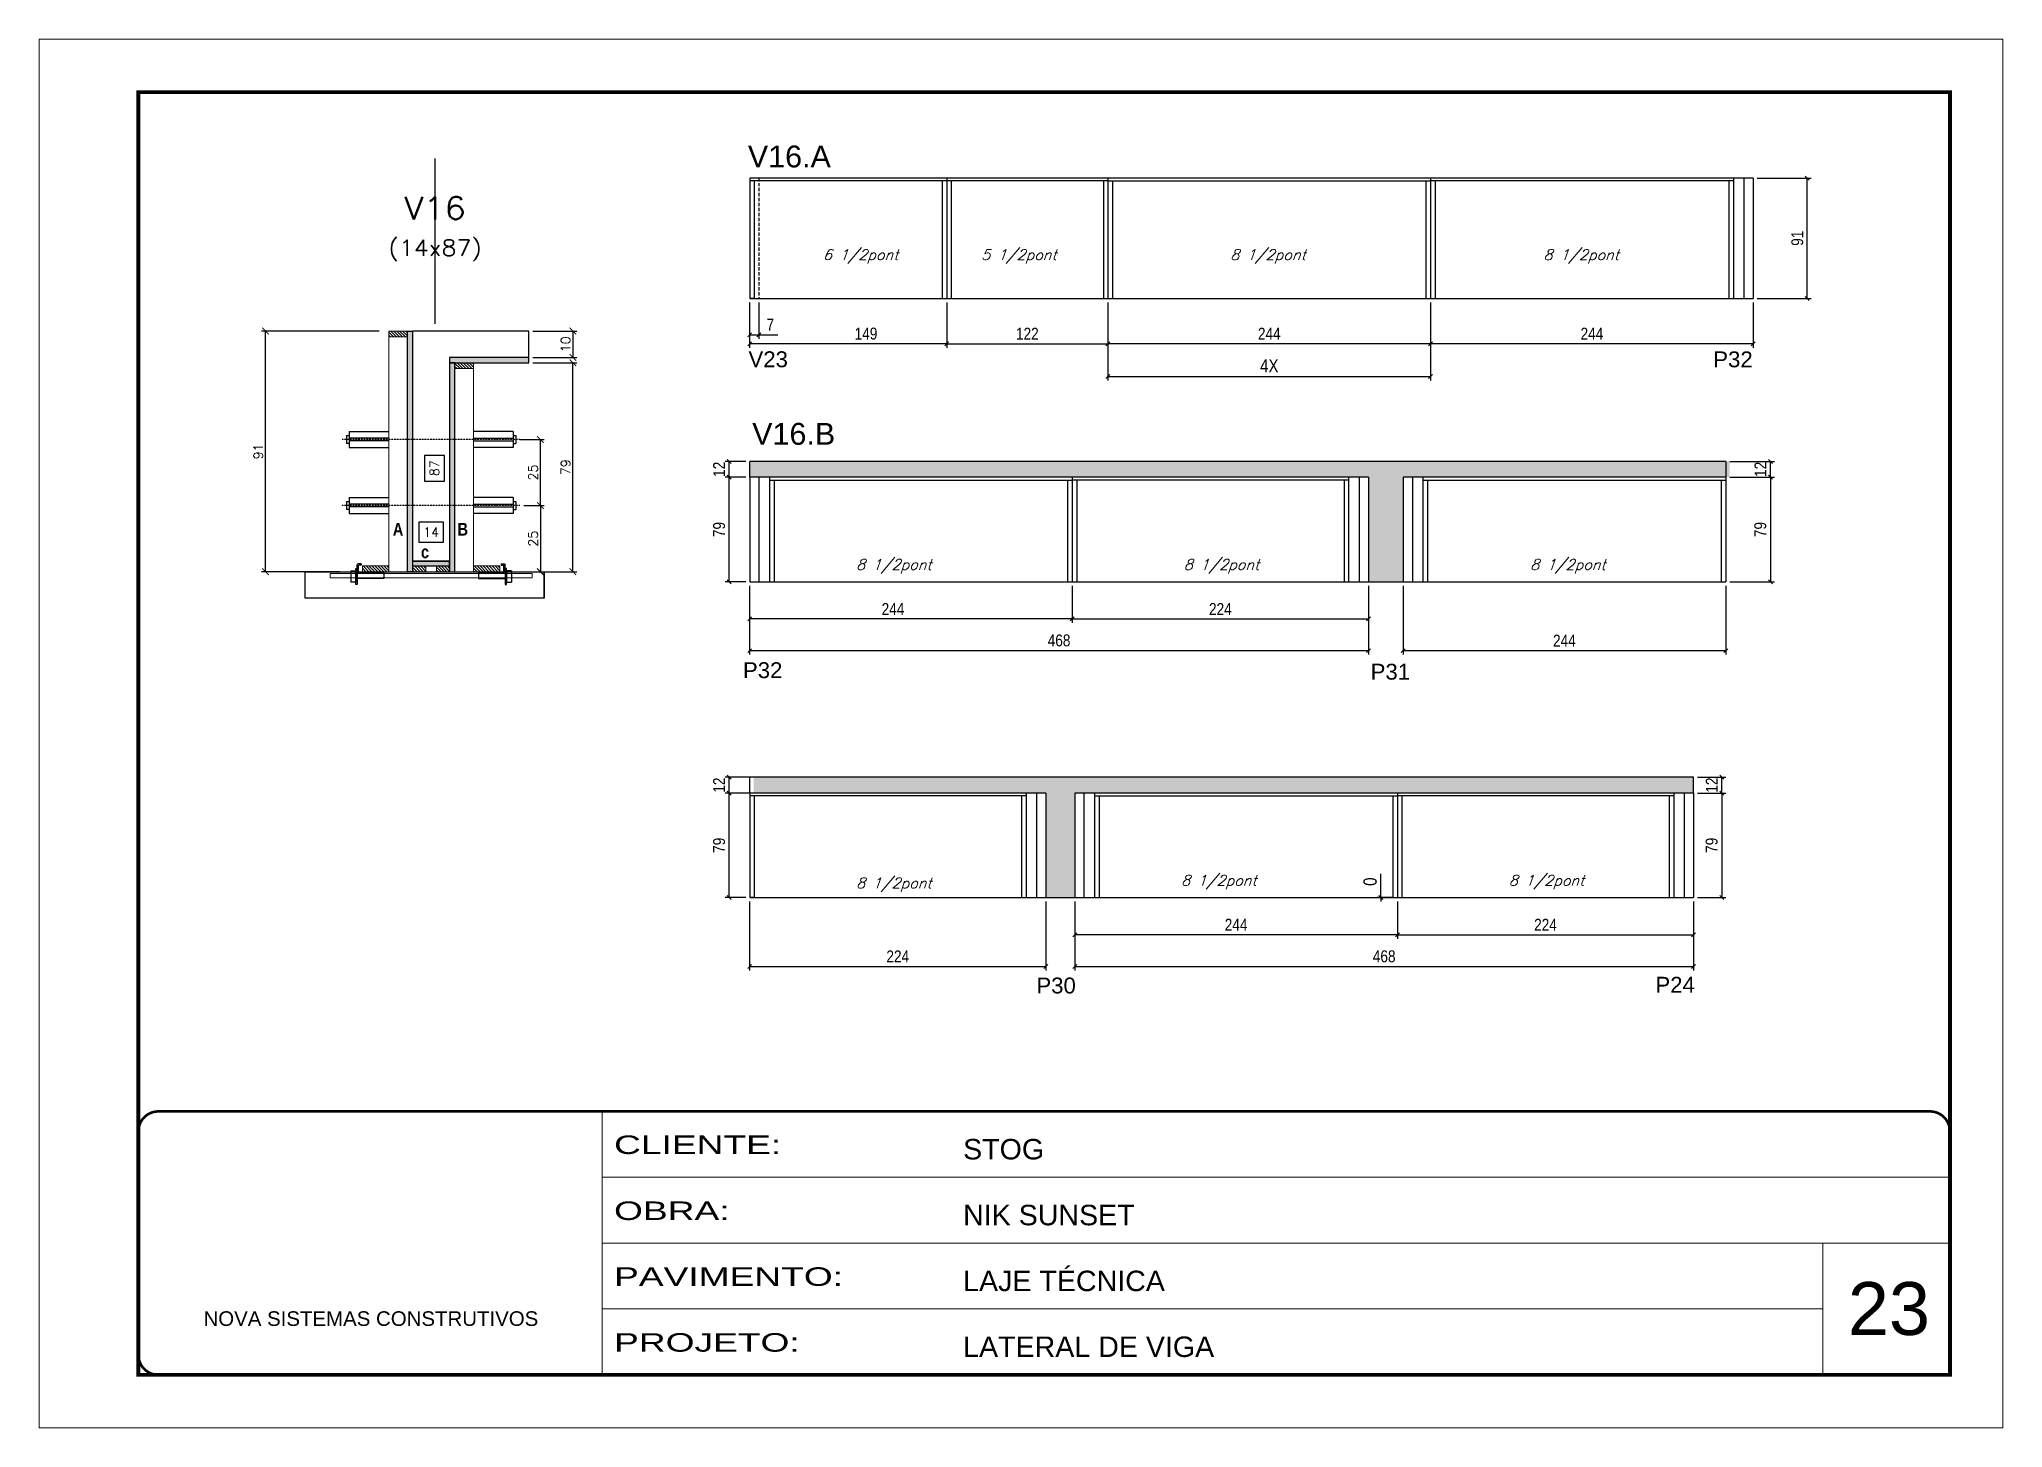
# Model space of a CAD drawing. Extents: x -10448 to -1189, y -11772 to 17235.
# Drawn here: x -7265 to -5780, y 10051 to 11101 of the extents above; entities that cross this region are included whole.
import ezdxf
from ezdxf.enums import TextEntityAlignment as Align

# ---------------------------------------------------------------- set-up
doc = ezdxf.new("R2010")
doc.units = 0
for name, pattern in [('CONTINUO', [0]), ('DASHED', [0.75, 0.5, -0.25]), ('HIDDEN', [0.375, 0.25, -0.125])]:
    doc.linetypes.add(name, pattern=pattern)
for name, color, linetype in [('5', 5, 'Continuous'), ('barrote', 251, 'Continuous'), ('COTA', 241, 'Continuous'), ('Cota Seção (2x)', 4, 'Continuous'), ('detalhes', 4, 'Continuous'), ('NOMENCLATURA', 7, 'Continuous'), ('Painéis', 200, 'Continuous'), ('presilha', 1, 'Continuous'), ('SARR_2.2x7', 40, 'Continuous'), ('SARR_3.5x7', 81, 'Continuous'), ('TENSOR', 3, 'Continuous'), ('texto', 7, 'Continuous'), ('Texto de Titulo', 7, 'Continuous'), ('Texto Qtd Sarr', 242, 'Continuous')]:
    doc.layers.add(name, color=color, linetype=linetype)
for name, color, linetype, lineweight in [('CARIMBO', 255, 'Continuous', 9), ('CONCRETO', 251, 'Continuous', 25), ('Folhas', 255, 'Continuous', 9), ('Hachura', 251, 'Continuous', 9), ('Madeira', 126, 'Continuous', 18), ('SARRAFO DE PRESSAO', 251, 'DASHED', 9), ('SCO-___-LAJ', 2, 'Continuous', 0), ('Texto Seção', 7, 'Continuous', 15)]:
    doc.layers.add(name, color=color, linetype=linetype, lineweight=lineweight)
doc.styles.add('ARIAL', font='arial.ttf')
doc.styles.add('COTA TECNICA', font='techl___.ttf', dxfattribs={"height": 10})
doc.styles.add('COTA TECNICA-50', font='techl___.ttf', dxfattribs={"height": 9})
doc.styles.add('Romans', font='romans.shx')
doc.styles.get("Standard").update_dxf_attribs({"font": 'arial.ttf'})
doc.styles.add('TECNICA', font='techb___.ttf', dxfattribs={"height": 10})
doc.styles.add('Tecnologia', font='')
doc.styles.get('Tecnologia').set_extended_font_data('Forgotten Futurist')
doc.dimstyles.new('COTA PAINEL-50', dxfattribs={"dimtxt": 9, "dimasz": 3, "dimexe": 3, "dimexo": 3, "dimgap": 3, "dimtad": 1, "dimdec": 1, "dimzin": 12, "dimdsep": 46, "dimtxsty": 'COTA TECNICA-50', "dimblk1": 'OBLIQUE', "dimblk2": 'OBLIQUE', "dimsah": 1, "dimcen": 0.9, "dimclrd": 4, "dimclre": 4, "dimclrt": 240, "dimadec": 1, "dimazin": 3, "dimtfac": 1, "dimtdec": 1, "dimtmove": 0, "dimatfit": 3, "dimfxl": 1, "dimtolj": 1, "dimtzin": 12, "dimarcsym": 0})
doc.dimstyles.new('Cota Seção (2x)', dxfattribs={"dimtxt": 7, "dimasz": 5, "dimexe": 3, "dimexo": 3, "dimgap": 2, "dimtad": 3, "dimdec": 1, "dimlfac": 0.5, "dimzin": 12, "dimdsep": 46, "dimtxsty": 'Romans', "dimblk": 'ARCHTICK', "dimcen": 0, "dimclrd": 4, "dimclre": 4, "dimclrt": 1, "dimadec": 1, "dimazin": 3, "dimtfac": 1, "dimtdec": 1, "dimtmove": 0, "dimatfit": 3, "dimldrblk": 'OBLIQUE', "dimfxl": 1, "dimtolj": 1, "dimtzin": 12, "dimarcsym": 0})
doc.dimstyles.new('Cota Seção interna', dxfattribs={"dimtxt": 7, "dimasz": 6, "dimexe": 0.18, "dimexo": 2, "dimgap": -4, "dimtad": 3, "dimdec": 1, "dimlfac": 0.5, "dimzin": 12, "dimdsep": 46, "dimtxsty": 'Romans', "dimblk": 'ARCHTICK', "dimcen": 0.09, "dimse1": 1, "dimse2": 1, "dimsd1": 1, "dimsd2": 1, "dimclrd": 180, "dimclre": 5, "dimclrt": 1, "dimadec": 0, "dimazin": 3, "dimtfac": 1, "dimtdec": 1, "dimtofl": 0, "dimtmove": 0, "dimatfit": 3, "dimldrblk": 'ARCHTICK', "dimfxl": 1, "dimtolj": 1, "dimtzin": 0, "dimarcsym": 0})
doc.dimstyles.new('PAINEL', dxfattribs={"dimtxt": 10, "dimasz": 3, "dimexe": 3, "dimexo": 3, "dimgap": 3, "dimtad": 1, "dimdec": 1, "dimzin": 12, "dimdsep": 46, "dimtxsty": 'COTA TECNICA', "dimblk1": 'OBLIQUE', "dimblk2": 'OBLIQUE', "dimsah": 1, "dimcen": 0.9, "dimclrd": 4, "dimclre": 4, "dimclrt": 240, "dimadec": 1, "dimazin": 3, "dimtfac": 1, "dimtdec": 1, "dimtmove": 0, "dimatfit": 3, "dimfxl": 1, "dimtolj": 1, "dimtzin": 12, "dimarcsym": 0})
pattern_1 = [(315, (15940.2247, 2469.0314), (1.12253202, 1.12253202), [])]

msp = doc.modelspace()

# ---------------------------------------------------------------- texts
at = {"layer": '5', "linetype": 'Continuous'}
for s, p in [('V23', (-6728.38, 10853.36)), ('P32', (-5998.71, 10853.29)), ('P32', (-6732.57, 10618.24)), ('P31', (-6257.86, 10617.09)), ('P30', (-6510.63, 10379.78)), ('P24', (-6042.46, 10380.34))]:
    msp.add_text(s, height=12, rotation=0.00004, dxfattribs=at).set_placement(p)
at = {"layer": 'CARIMBO', "style": 'ARIAL'}
msp.add_text('23', height=40, dxfattribs=at).set_placement((-5896.92, 10121.5))
at = {"layer": 'detalhes', "style": 'TECNICA'}
for s, p in [('A', (-6997.4, 10726)), ('B', (-6948.46, 10726.01)), ('c', (-6976.1, 10708.91))]:
    msp.add_text(s, height=9.6, dxfattribs=at).set_placement(p)
at = {"layer": 'NOMENCLATURA', "linetype": 'Continuous'}
for s, p in [('V16.A', (-6728.87, 11004.48)), ('V16.B', (-6725.6, 10794.71))]:
    msp.add_text(s, height=16.5, dxfattribs=at).set_placement(p)
at = {"layer": 'texto', "color": 2, "char_height": 8, "attachment_point": 5, "style": 'Romans'}
for s, insert in [('{\\Q19;\\C256;6 1/2pont}', (-6643.55, 10937.11)), ('{\\Q19;\\C256;5 1/2pont}', (-6523.85, 10937.11)), ('{\\Q19;\\C256;8 1/2pont}', (-6335.46, 10937.11)), ('{\\Q19;\\C256;8 1/2pont}', (-6098.55, 10937.11)), ('{\\Q19;\\C256;8 1/2pont}', (-6618.46, 10702.8)), ('{\\Q19;\\C256;8 1/2pont}', (-6370.66, 10702.8)), ('{\\Q19;\\C256;8 1/2pont}', (-6108.62, 10702.8)), ('{\\Q19;\\C256;8 1/2pont}', (-6372.62, 10463.95)), ('{\\Q19;\\C256;8 1/2pont}', (-6124.81, 10463.95)), ('{\\Q19;\\C256;8 1/2pont}', (-6618.46, 10461.95))]:
    msp.add_mtext(s, dxfattribs=dict(at, insert=insert))

# ---------------------------------------------------------------- blocks, each defined once
blk = doc.blocks.new('9999999999')
at = {"color": 30, "linetype": 'CONTINUO'}
for p, q in [((98564.6, 34230.2), (98564.6, 34429.4)), ((98564.6, 34379.6), (99584, 34379.6)), ((98564.6, 34329.8), (99488, 34329.8)), ((99584, 34329.8), (99488, 34329.8)), ((99488, 34329.8), (99488, 34230.2)), ((98564.6, 34280), (99488, 34280))]:
    blk.add_line(p, q, dxfattribs=at)
at = {"color": 30, "linetype": 'CONTINUO', "const_width": 2}
blk.add_lwpolyline([(99584, 34230.2), (99584, 34414.4, 0.414214), (99569, 34429.4), (98229, 34429.4, 0.414214), (98214, 34414.4), (98214, 34245.2, 0.414214), (98229, 34230.2), (99584, 34230.2)], format="xyb", dxfattribs=at)
at = {"layer": 'Folhas'}
blk.add_lwpolyline([(98139, 34190.2), (99624, 34190.2), (99624, 35240.2), (98139, 35240.2)], close=True, dxfattribs=at)
at = {"layer": 'Folhas', "color": 30, "const_width": 3}
blk.add_lwpolyline([(98214, 34230.2), (99584, 34230.2), (99584, 35200.2), (98214, 35200.2)], close=True, dxfattribs=at)
at = {"color": 7, "linetype": 'Continuous', "ltscale": 5, "style": 'ARIAL'}
for s, height, p in [('STOG', 15.48, (98837.7, 34393.1)), ('NIK SUNSET', 15.48, (98837.7, 34343.3)), ('LAJE TÉCNICA', 15.483, (98837.7, 34293.5)), ('NOVA SISTEMAS CONSTRUTIVOS', 11.059, (98263.2, 34267.2)), ('LATERAL DE VIGA', 15.483, (98837.7, 34243.7))]:
    blk.add_text(s, height=height, dxfattribs=at).set_placement(p)
at = {"layer": 'Folhas', "color": 7, "style": 'Tecnologia', "width": 1.5}
for s, p in [('CLIENTE:', (98573.7, 34397.2)), ('OBRA:', (98573.7, 34347.3)), ('PAVIMENTO:', (98573.7, 34297.5)), ('PROJETO:', (98573.7, 34247.7))]:
    blk.add_text(s, height=14, dxfattribs=at).set_placement(p)
blk = doc.blocks.new('_ArchTick')
at = {"color": 0, "linetype": 'ByBlock', "const_width": 0.15}
blk.add_lwpolyline([(-0.5, -0.5), (0.5, 0.5)], dxfattribs=at)
blk = doc.blocks.new('*D668')
at = {"layer": 'COTA', "color": 4, "lineweight": -2, "transparency": 16777216}
for p, q in [((-6891.4, 10856.7), (-6858.2, 10856.7)), ((-6861.2, 10698.7), (-6861.2, 10856.7)), ((-6909, 10698.7), (-6858.2, 10698.7))]:
    blk.add_line(p, q, dxfattribs=at)
at = {"layer": 'Defpoints', "color": 0, "transparency": 16777216}
for p in [(-6894.4, 10856.7), (-6861.2, 10856.7), (-6912, 10698.7)]:
    blk.add_point(p, dxfattribs=at)
at = {"layer": 'COTA', "color": 4, "lineweight": -2, "transparency": 16777216, "xscale": 5, "yscale": 5, "zscale": 5}
for p, rotation in [((-6861.2, 10856.7), 90), ((-6861.2, 10698.7), 270)]:
    blk.add_blockref('_ArchTick', p, dxfattribs=dict(at, rotation=rotation))
at = {"layer": 'COTA', "color": 1, "transparency": 16777216, "insert": (-6866.7, 10777.7), "char_height": 7, "attachment_point": 5, "rotation": 90, "style": 'Romans'}
blk.add_mtext('\\A1;79', dxfattribs=at)
blk = doc.blocks.new('_Oblique')
at = {"color": 0, "linetype": 'ByBlock', "lineweight": -2}
blk.add_line((-0.5, -0.5), (0.5, 0.5), dxfattribs=at)
blk = doc.blocks.new('*D669')
at = {"layer": 'COTA', "color": 4, "lineweight": -2, "transparency": 16777216}
for p, q in [((-6891.4, 10880.7), (-6858.2, 10880.7)), ((-6861.2, 10880.7), (-6861.2, 10860.7)), ((-6891.4, 10860.7), (-6858.2, 10860.7))]:
    blk.add_line(p, q, dxfattribs=at)
at = {"layer": 'Defpoints', "color": 0, "transparency": 16777216}
for p in [(-6894.4, 10880.7), (-6894.4, 10860.7), (-6861.2, 10860.7)]:
    blk.add_point(p, dxfattribs=at)
at = {"layer": 'COTA', "color": 4, "lineweight": -2, "transparency": 16777216, "xscale": 5, "yscale": 5, "zscale": 5}
for p, rotation in [((-6861.2, 10880.7), 90), ((-6861.2, 10860.7), 270)]:
    blk.add_blockref('_ArchTick', p, dxfattribs=dict(at, rotation=rotation))
at = {"layer": 'COTA', "color": 1, "transparency": 16777216, "insert": (-6866.7, 10870.7), "char_height": 7, "attachment_point": 5, "rotation": 90, "style": 'Romans'}
blk.add_mtext('\\A1;10', dxfattribs=at)
blk = doc.blocks.new('*D670')
at = {"layer": 'COTA', "color": 4, "lineweight": -2, "transparency": 16777216}
for p, q in [((-7007.8, 10880.7), (-7096.7, 10880.7)), ((-7093.7, 10698.7), (-7093.7, 10880.7)), ((-7037.4, 10698.7), (-7096.7, 10698.7))]:
    blk.add_line(p, q, dxfattribs=at)
at = {"layer": 'Defpoints', "color": 0, "transparency": 16777216}
for p in [(-7093.7, 10880.7), (-7004.8, 10880.7), (-7034.4, 10698.7)]:
    blk.add_point(p, dxfattribs=at)
at = {"layer": 'COTA', "color": 4, "lineweight": -2, "transparency": 16777216, "xscale": 5, "yscale": 5, "zscale": 5}
for p, rotation in [((-7093.7, 10880.7), 90), ((-7093.7, 10698.7), 270)]:
    blk.add_blockref('_ArchTick', p, dxfattribs=dict(at, rotation=rotation))
at = {"layer": 'COTA', "color": 1, "transparency": 16777216, "insert": (-7099.2, 10789.7), "char_height": 7, "attachment_point": 5, "rotation": 90, "style": 'Romans'}
blk.add_mtext('\\A1;91', dxfattribs=at)
blk = doc.blocks.new('*D671')
at = {"layer": 'Cota Seção (2x)', "color": 180, "lineweight": -2, "transparency": 16777216}
for p, q in [((-6958.4, 10786.6), (-6973.4, 10786.6)), ((-6973.4, 10786.6), (-6973.4, 10767.3)), ((-6958.4, 10767.3), (-6958.4, 10786.6)), ((-6973.4, 10767.3), (-6958.4, 10767.3))]:
    blk.add_line(p, q, dxfattribs=at)
at = {"layer": 'Defpoints', "color": 0, "transparency": 16777216}
for p in [(-6982.4, 10880.7), (-6954.4, 10880.7), (-6982.4, 10706.7)]:
    blk.add_point(p, dxfattribs=at)
at = {"layer": 'Cota Seção (2x)', "color": 1, "transparency": 16777216, "insert": (-6965.9, 10777), "char_height": 7, "attachment_point": 5, "rotation": 90, "style": 'Romans'}
blk.add_mtext('\\A1;87', dxfattribs=at)
blk = doc.blocks.new('PRESILHA METÁLICA 1')
at = {"layer": 'presilha'}
for p, q in [((0, 13), (6, 13)), ((0, 13), (0, 0)), ((6, 0), (0, 0)), ((6, 15.5), (7.5, 15.5)), ((6, -2.5), (6, 15.5)), ((6, 13), (6, 0)), ((7.5, 10.6), (7.5, 19.9)), ((7.5, 15.5), (7.5, -2.5)), ((37.5, 4.1), (7.5, 4.1)), ((12, 21), (8.6, 21)), ((9, 11.6), (9, 18.9)), ((12, 19.5), (9.6, 19.5)), ((37.5, 11), (9.6, 11)), ((12, 21), (12, 19.5)), ((37.5, 11), (37.5, 4.1)), ((7.5, -2.5), (6, -2.5))]:
    blk.add_line(p, q, dxfattribs=at)
for centre, radius, start, end in [((8.6, 19.9), 1.14, 90, 180), ((9.6, 18.9), 0.57, 90, 180), ((9.6, 11.6), 0.57, 180, 270)]:
    blk.add_arc(centre, radius, start, end, dxfattribs=at)
blk = doc.blocks.new('titulo1')
at = {"layer": 'Defpoints', "color": 252, "linetype": 'HIDDEN', "ltscale": 2}
blk.add_line((0, 0), (0, 125), dxfattribs=at)
at = {"layer": 'Defpoints', "style": 'Romans', "oblique": 15}
blk.add_attdef('FOLHA', text='', height=10, dxfattribs=at).set_placement((0, 15.6), align=Align.MIDDLE_CENTER)
at = {"layer": 'Texto Qtd Sarr', "color": 3, "style": 'Romans', "oblique": 15}
for tag, height, p in [('TITULO', 17, (0, 71.4)), ('SEÇÃO', 12, (0, 41.5))]:
    blk.add_attdef(tag, text='', height=height, dxfattribs=at).set_placement(p, align=Align.MIDDLE_CENTER)
blk = doc.blocks.new('*D689')
at = {"layer": 'Cota Seção (2x)', "color": 180, "lineweight": -2, "transparency": 16777216}
for p, q in [((-6959.1, 10736.1), (-6977.7, 10736.1)), ((-6977.7, 10736.1), (-6977.7, 10721.1)), ((-6959.1, 10721.1), (-6959.1, 10736.1)), ((-6977.7, 10721.1), (-6959.1, 10721.1))]:
    blk.add_line(p, q, dxfattribs=at)
at = {"layer": 'Defpoints', "color": 0, "transparency": 16777216}
for p in [(-6982.4, 10717.1), (-6982.4, 10706.7), (-6954.4, 10706.7)]:
    blk.add_point(p, dxfattribs=at)
at = {"layer": 'Cota Seção (2x)', "color": 1, "transparency": 16777216, "insert": (-6968.4, 10728.6), "char_height": 7, "attachment_point": 5, "style": 'Romans'}
blk.add_mtext('\\A1;14', dxfattribs=at)
blk = doc.blocks.new('*D672')
at = {"layer": 'COTA', "color": 4, "linetype": 'ByBlock', "lineweight": -2, "transparency": 16777216}
for p, q in [((-6483.5, 10688.1), (-6483.5, 10660)), ((-6259.5, 10688.1), (-6259.5, 10660)), ((-6483.5, 10663), (-6259.5, 10663))]:
    blk.add_line(p, q, dxfattribs=at)
at = {"layer": 'Defpoints', "color": 0, "linetype": 'ByBlock', "transparency": 16777216}
for p in [(-6483.5, 10691.1), (-6259.5, 10691.1), (-6259.5, 10663)]:
    blk.add_point(p, dxfattribs=at)
at = {"layer": 'COTA', "color": 4, "linetype": 'ByBlock', "lineweight": -2, "transparency": 16777216, "xscale": 3, "yscale": 3, "zscale": 3, "rotation": 180}
blk.add_blockref('_Oblique', (-6483.5, 10663), dxfattribs=at)
at = {"layer": 'COTA', "color": 4, "linetype": 'ByBlock', "lineweight": -2, "transparency": 16777216, "xscale": 3, "yscale": 3, "zscale": 3}
blk.add_blockref('_Oblique', (-6259.5, 10663), dxfattribs=at)
at = {"layer": 'COTA', "color": 240, "linetype": 'ByBlock', "transparency": 16777216, "insert": (-6371.5, 10670.5), "char_height": 9, "attachment_point": 5, "style": 'COTA TECNICA-50'}
blk.add_mtext('\\A1;224', dxfattribs=at)
blk = doc.blocks.new('*D673')
at = {"layer": 'COTA', "color": 4, "linetype": 'ByBlock', "lineweight": -2, "transparency": 16777216}
for p, q in [((-6727.5, 10688.1), (-6727.5, 10660)), ((-6483.5, 10688.1), (-6483.5, 10660)), ((-6483.5, 10663), (-6727.5, 10663))]:
    blk.add_line(p, q, dxfattribs=at)
at = {"layer": 'Defpoints', "color": 0, "linetype": 'ByBlock', "transparency": 16777216}
for p in [(-6727.5, 10691.1), (-6483.5, 10691.1), (-6727.5, 10663)]:
    blk.add_point(p, dxfattribs=at)
at = {"layer": 'COTA', "color": 4, "linetype": 'ByBlock', "lineweight": -2, "transparency": 16777216, "xscale": 3, "yscale": 3, "zscale": 3, "rotation": 180}
blk.add_blockref('_Oblique', (-6727.5, 10663), dxfattribs=at)
at = {"layer": 'COTA', "color": 4, "linetype": 'ByBlock', "lineweight": -2, "transparency": 16777216, "xscale": 3, "yscale": 3, "zscale": 3}
blk.add_blockref('_Oblique', (-6483.5, 10663), dxfattribs=at)
at = {"layer": 'COTA', "color": 240, "linetype": 'ByBlock', "transparency": 16777216, "insert": (-6619.1, 10670.5), "char_height": 9, "attachment_point": 5, "style": 'COTA TECNICA-50'}
blk.add_mtext('\\A1;244', dxfattribs=at)
blk = doc.blocks.new('*D674')
at = {"layer": 'COTA', "color": 4, "linetype": 'ByBlock', "lineweight": -2, "transparency": 16777216}
for p, q in [((-6727.5, 10688.1), (-6727.5, 10636)), ((-6259.5, 10688.1), (-6259.5, 10636)), ((-6727.5, 10639), (-6259.5, 10639))]:
    blk.add_line(p, q, dxfattribs=at)
at = {"layer": 'Defpoints', "color": 0, "linetype": 'ByBlock', "transparency": 16777216}
for p in [(-6727.5, 10691.1), (-6259.5, 10691.1), (-6259.5, 10639)]:
    blk.add_point(p, dxfattribs=at)
at = {"layer": 'COTA', "color": 4, "linetype": 'ByBlock', "lineweight": -2, "transparency": 16777216, "xscale": 3, "yscale": 3, "zscale": 3, "rotation": 180}
blk.add_blockref('_Oblique', (-6727.5, 10639), dxfattribs=at)
at = {"layer": 'COTA', "color": 4, "linetype": 'ByBlock', "lineweight": -2, "transparency": 16777216, "xscale": 3, "yscale": 3, "zscale": 3}
blk.add_blockref('_Oblique', (-6259.5, 10639), dxfattribs=at)
at = {"layer": 'COTA', "color": 240, "linetype": 'ByBlock', "transparency": 16777216, "insert": (-6493.5, 10646.7), "char_height": 9, "attachment_point": 5, "style": 'COTA TECNICA-50'}
blk.add_mtext('\\A1;468', dxfattribs=at)
blk = doc.blocks.new('*D675')
at = {"layer": 'COTA', "color": 4, "linetype": 'ByBlock', "lineweight": -2, "transparency": 16777216}
for p, q in [((-6233.3, 10688.1), (-6233.3, 10636)), ((-5989.3, 10688.1), (-5989.3, 10636)), ((-6233.3, 10639), (-5989.3, 10639))]:
    blk.add_line(p, q, dxfattribs=at)
at = {"layer": 'Defpoints', "color": 0, "linetype": 'ByBlock', "transparency": 16777216}
for p in [(-6233.3, 10691.1), (-5989.3, 10691.1), (-5989.3, 10639)]:
    blk.add_point(p, dxfattribs=at)
at = {"layer": 'COTA', "color": 4, "linetype": 'ByBlock', "lineweight": -2, "transparency": 16777216, "xscale": 3, "yscale": 3, "zscale": 3, "rotation": 180}
blk.add_blockref('_Oblique', (-6233.3, 10639), dxfattribs=at)
at = {"layer": 'COTA', "color": 4, "linetype": 'ByBlock', "lineweight": -2, "transparency": 16777216, "xscale": 3, "yscale": 3, "zscale": 3}
blk.add_blockref('_Oblique', (-5989.3, 10639), dxfattribs=at)
at = {"layer": 'COTA', "color": 240, "linetype": 'ByBlock', "transparency": 16777216, "insert": (-6111.3, 10646.6), "char_height": 9, "attachment_point": 5, "style": 'COTA TECNICA-50'}
blk.add_mtext('\\A1;244', dxfattribs=at)
blk = doc.blocks.new('*D676')
at = {"layer": 'COTA', "color": 4, "linetype": 'ByBlock', "lineweight": -2, "transparency": 16777216}
for p, q in [((-6727.5, 10449.3), (-6727.5, 10397.2)), ((-6503.5, 10449.3), (-6503.5, 10397.2)), ((-6727.5, 10400.2), (-6503.5, 10400.2))]:
    blk.add_line(p, q, dxfattribs=at)
at = {"layer": 'Defpoints', "color": 0, "linetype": 'ByBlock', "transparency": 16777216}
for p in [(-6727.5, 10452.3), (-6503.5, 10452.3), (-6503.5, 10400.2)]:
    blk.add_point(p, dxfattribs=at)
at = {"layer": 'COTA', "color": 4, "linetype": 'ByBlock', "lineweight": -2, "transparency": 16777216, "xscale": 3, "yscale": 3, "zscale": 3, "rotation": 180}
blk.add_blockref('_Oblique', (-6727.5, 10400.2), dxfattribs=at)
at = {"layer": 'COTA', "color": 4, "linetype": 'ByBlock', "lineweight": -2, "transparency": 16777216, "xscale": 3, "yscale": 3, "zscale": 3}
blk.add_blockref('_Oblique', (-6503.5, 10400.2), dxfattribs=at)
at = {"layer": 'COTA', "color": 240, "linetype": 'ByBlock', "transparency": 16777216, "insert": (-6615.5, 10407.8), "char_height": 9, "attachment_point": 5, "style": 'COTA TECNICA-50'}
blk.add_mtext('\\A1;224', dxfattribs=at)
blk = doc.blocks.new('*D677')
at = {"layer": 'COTA', "color": 4, "linetype": 'ByBlock', "lineweight": -2, "transparency": 16777216}
for p, q in [((-6481.6, 10449.3), (-6481.6, 10421.1)), ((-6237.6, 10449.3), (-6237.6, 10421.1)), ((-6237.6, 10424.1), (-6481.6, 10424.1))]:
    blk.add_line(p, q, dxfattribs=at)
at = {"layer": 'Defpoints', "color": 0, "linetype": 'ByBlock', "transparency": 16777216}
for p in [(-6481.6, 10452.3), (-6237.6, 10452.3), (-6481.6, 10424.1)]:
    blk.add_point(p, dxfattribs=at)
at = {"layer": 'COTA', "color": 4, "linetype": 'ByBlock', "lineweight": -2, "transparency": 16777216, "xscale": 3, "yscale": 3, "zscale": 3, "rotation": 180}
blk.add_blockref('_Oblique', (-6481.6, 10424.1), dxfattribs=at)
at = {"layer": 'COTA', "color": 4, "linetype": 'ByBlock', "lineweight": -2, "transparency": 16777216, "xscale": 3, "yscale": 3, "zscale": 3}
blk.add_blockref('_Oblique', (-6237.6, 10424.1), dxfattribs=at)
at = {"layer": 'COTA', "color": 240, "linetype": 'ByBlock', "transparency": 16777216, "insert": (-6359.6, 10431.7), "char_height": 9, "attachment_point": 5, "style": 'COTA TECNICA-50'}
blk.add_mtext('\\A1;244', dxfattribs=at)
blk = doc.blocks.new('*D678')
at = {"layer": 'COTA', "color": 4, "linetype": 'ByBlock', "lineweight": -2, "transparency": 16777216}
for p, q in [((-6481.6, 10449.3), (-6481.6, 10397.2)), ((-6013.6, 10449.3), (-6013.6, 10397.2)), ((-6481.6, 10400.2), (-6013.6, 10400.2))]:
    blk.add_line(p, q, dxfattribs=at)
at = {"layer": 'Defpoints', "color": 0, "linetype": 'ByBlock', "transparency": 16777216}
for p in [(-6481.6, 10452.3), (-6013.6, 10452.3), (-6013.6, 10400.2)]:
    blk.add_point(p, dxfattribs=at)
at = {"layer": 'COTA', "color": 4, "linetype": 'ByBlock', "lineweight": -2, "transparency": 16777216, "xscale": 3, "yscale": 3, "zscale": 3, "rotation": 180}
blk.add_blockref('_Oblique', (-6481.6, 10400.2), dxfattribs=at)
at = {"layer": 'COTA', "color": 4, "linetype": 'ByBlock', "lineweight": -2, "transparency": 16777216, "xscale": 3, "yscale": 3, "zscale": 3}
blk.add_blockref('_Oblique', (-6013.6, 10400.2), dxfattribs=at)
at = {"layer": 'COTA', "color": 240, "linetype": 'ByBlock', "transparency": 16777216, "insert": (-6247.6, 10407.8), "char_height": 9, "attachment_point": 5, "style": 'COTA TECNICA-50'}
blk.add_mtext('\\A1;468', dxfattribs=at)
blk = doc.blocks.new('*D679')
at = {"layer": 'COTA', "color": 4, "linetype": 'ByBlock', "lineweight": -2, "transparency": 16777216}
for p, q in [((-6727.3, 10531.3), (-6746, 10531.3)), ((-6743, 10452.3), (-6743, 10531.3)), ((-6730.5, 10452.3), (-6746, 10452.3))]:
    blk.add_line(p, q, dxfattribs=at)
at = {"layer": 'Defpoints', "color": 0, "linetype": 'ByBlock', "transparency": 16777216}
for p in [(-6743, 10531.3), (-6724.3, 10531.3), (-6727.5, 10452.3)]:
    blk.add_point(p, dxfattribs=at)
at = {"layer": 'COTA', "color": 4, "linetype": 'ByBlock', "lineweight": -2, "transparency": 16777216, "xscale": 3, "yscale": 3, "zscale": 3}
for p, rotation in [((-6743, 10531.3), 90), ((-6743, 10452.3), 270)]:
    blk.add_blockref('_Oblique', p, dxfattribs=dict(at, rotation=rotation))
at = {"layer": 'COTA', "color": 240, "linetype": 'ByBlock', "transparency": 16777216, "insert": (-6750.6, 10491.8), "char_height": 9, "attachment_point": 5, "rotation": 90, "style": 'COTA TECNICA-50'}
blk.add_mtext('\\A1;79', dxfattribs=at)
blk = doc.blocks.new('*D680')
at = {"layer": 'COTA', "color": 4, "linetype": 'ByBlock', "lineweight": -2, "transparency": 16777216}
for p, q in [((-6727.3, 10543.3), (-6746, 10543.3)), ((-6727.3, 10531.3), (-6746, 10531.3)), ((-6743, 10531.3), (-6743, 10543.3))]:
    blk.add_line(p, q, dxfattribs=at)
at = {"layer": 'Defpoints', "color": 0, "linetype": 'ByBlock', "transparency": 16777216}
for p in [(-6743, 10543.3), (-6724.3, 10543.3), (-6724.3, 10531.3)]:
    blk.add_point(p, dxfattribs=at)
at = {"layer": 'COTA', "color": 4, "linetype": 'ByBlock', "lineweight": -2, "transparency": 16777216, "xscale": 3, "yscale": 3, "zscale": 3}
for p, rotation in [((-6743, 10543.3), 90), ((-6743, 10531.3), 270)]:
    blk.add_blockref('_Oblique', p, dxfattribs=dict(at, rotation=rotation))
at = {"layer": 'COTA', "color": 240, "linetype": 'ByBlock', "transparency": 16777216, "insert": (-6750.6, 10537.3), "char_height": 9, "attachment_point": 5, "rotation": 90, "style": 'COTA TECNICA-50'}
blk.add_mtext('\\A1;12', dxfattribs=at)
blk = doc.blocks.new('*D681')
at = {"layer": 'COTA', "color": 4, "linetype": 'ByBlock', "lineweight": -2, "transparency": 16777216}
for p, q in [((-6237.6, 10449.3), (-6237.6, 10421.1)), ((-6013.6, 10449.3), (-6013.6, 10421.1)), ((-6237.6, 10424.1), (-6013.6, 10424.1))]:
    blk.add_line(p, q, dxfattribs=at)
at = {"layer": 'Defpoints', "color": 0, "linetype": 'ByBlock', "transparency": 16777216}
for p in [(-6237.6, 10452.3), (-6013.6, 10452.3), (-6013.6, 10424.1)]:
    blk.add_point(p, dxfattribs=at)
at = {"layer": 'COTA', "color": 4, "linetype": 'ByBlock', "lineweight": -2, "transparency": 16777216, "xscale": 3, "yscale": 3, "zscale": 3, "rotation": 180}
blk.add_blockref('_Oblique', (-6237.6, 10424.1), dxfattribs=at)
at = {"layer": 'COTA', "color": 4, "linetype": 'ByBlock', "lineweight": -2, "transparency": 16777216, "xscale": 3, "yscale": 3, "zscale": 3}
blk.add_blockref('_Oblique', (-6013.6, 10424.1), dxfattribs=at)
at = {"layer": 'COTA', "color": 240, "linetype": 'ByBlock', "transparency": 16777216, "insert": (-6125.6, 10431.7), "char_height": 9, "attachment_point": 5, "style": 'COTA TECNICA-50'}
blk.add_mtext('\\A1;224', dxfattribs=at)
blk = doc.blocks.new('*D690')
at = {"layer": 'COTA', "color": 4, "linetype": 'ByBlock', "lineweight": -2, "transparency": 16777216}
for p, q in [((-6010.6, 10531.3), (-5989.3, 10531.3)), ((-5992.3, 10531.3), (-5992.3, 10452.3)), ((-6010.6, 10452.3), (-5989.3, 10452.3))]:
    blk.add_line(p, q, dxfattribs=at)
at = {"layer": 'Defpoints', "color": 0, "linetype": 'ByBlock', "transparency": 16777216}
for p in [(-6013.6, 10531.3), (-6013.6, 10452.3), (-5992.3, 10452.3)]:
    blk.add_point(p, dxfattribs=at)
at = {"layer": 'COTA', "color": 4, "linetype": 'ByBlock', "lineweight": -2, "transparency": 16777216, "xscale": 3, "yscale": 3, "zscale": 3}
for p, rotation in [((-5992.3, 10531.3), 90), ((-5992.3, 10452.3), 270)]:
    blk.add_blockref('_Oblique', p, dxfattribs=dict(at, rotation=rotation))
at = {"layer": 'COTA', "color": 240, "linetype": 'ByBlock', "transparency": 16777216, "insert": (-5999.9, 10491.8), "char_height": 9, "attachment_point": 5, "rotation": 90, "style": 'COTA TECNICA-50'}
blk.add_mtext('\\A1;79', dxfattribs=at)
blk = doc.blocks.new('*D691')
at = {"layer": 'COTA', "color": 4, "linetype": 'ByBlock', "lineweight": -2, "transparency": 16777216}
for p, q in [((-5986.3, 10770.1), (-5952.5, 10770.1)), ((-5955.5, 10770.1), (-5955.5, 10691.1)), ((-5986.3, 10691.1), (-5952.5, 10691.1))]:
    blk.add_line(p, q, dxfattribs=at)
at = {"layer": 'Defpoints', "color": 0, "linetype": 'ByBlock', "transparency": 16777216}
for p in [(-5989.3, 10770.1), (-5989.3, 10691.1), (-5955.5, 10691.1)]:
    blk.add_point(p, dxfattribs=at)
at = {"layer": 'COTA', "color": 4, "linetype": 'ByBlock', "lineweight": -2, "transparency": 16777216, "xscale": 3, "yscale": 3, "zscale": 3}
for p, rotation in [((-5955.5, 10770.1), 90), ((-5955.5, 10691.1), 270)]:
    blk.add_blockref('_Oblique', p, dxfattribs=dict(at, rotation=rotation))
at = {"layer": 'COTA', "color": 240, "linetype": 'ByBlock', "transparency": 16777216, "insert": (-5963.1, 10730.6), "char_height": 9, "attachment_point": 5, "rotation": 90, "style": 'COTA TECNICA-50'}
blk.add_mtext('\\A1;79', dxfattribs=at)
blk = doc.blocks.new('*D682')
at = {"layer": 'COTA', "color": 4, "linetype": 'ByBlock', "lineweight": -2, "transparency": 16777216}
for p, q in [((-6730.5, 10770.1), (-6746, 10770.1)), ((-6743, 10691.1), (-6743, 10770.1)), ((-6730.5, 10691.1), (-6746, 10691.1))]:
    blk.add_line(p, q, dxfattribs=at)
at = {"layer": 'Defpoints', "color": 0, "linetype": 'ByBlock', "transparency": 16777216}
for p in [(-6743, 10770.1), (-6727.5, 10770.1), (-6727.5, 10691.1)]:
    blk.add_point(p, dxfattribs=at)
at = {"layer": 'COTA', "color": 4, "linetype": 'ByBlock', "lineweight": -2, "transparency": 16777216, "xscale": 3, "yscale": 3, "zscale": 3}
for p, rotation in [((-6743, 10770.1), 90), ((-6743, 10691.1), 270)]:
    blk.add_blockref('_Oblique', p, dxfattribs=dict(at, rotation=rotation))
at = {"layer": 'COTA', "color": 240, "linetype": 'ByBlock', "transparency": 16777216, "insert": (-6750.6, 10730.6), "char_height": 9, "attachment_point": 5, "rotation": 90, "style": 'COTA TECNICA-50'}
blk.add_mtext('\\A1;79', dxfattribs=at)
blk = doc.blocks.new('*D683')
at = {"layer": 'COTA', "color": 4, "linetype": 'ByBlock', "lineweight": -2, "transparency": 16777216}
for p, q in [((-6730.5, 10782.1), (-6746, 10782.1)), ((-6743, 10770.1), (-6743, 10782.1)), ((-6730.5, 10770.1), (-6746, 10770.1))]:
    blk.add_line(p, q, dxfattribs=at)
at = {"layer": 'Defpoints', "color": 0, "linetype": 'ByBlock', "transparency": 16777216}
for p in [(-6743, 10782.1), (-6727.5, 10782.1), (-6727.5, 10770.1)]:
    blk.add_point(p, dxfattribs=at)
at = {"layer": 'COTA', "color": 4, "linetype": 'ByBlock', "lineweight": -2, "transparency": 16777216, "xscale": 3, "yscale": 3, "zscale": 3}
for p, rotation in [((-6743, 10782.1), 90), ((-6743, 10770.1), 270)]:
    blk.add_blockref('_Oblique', p, dxfattribs=dict(at, rotation=rotation))
at = {"layer": 'COTA', "color": 240, "linetype": 'ByBlock', "transparency": 16777216, "insert": (-6750.6, 10776.1), "char_height": 9, "attachment_point": 5, "rotation": 90, "style": 'COTA TECNICA-50'}
blk.add_mtext('\\A1;12', dxfattribs=at)
blk = doc.blocks.new('*D684')
at = {"layer": 'COTA', "color": 4, "linetype": 'ByBlock', "lineweight": -2, "transparency": 16777216}
for p, q in [((-6578.5, 10902.4), (-6578.5, 10868.1)), ((-6456.5, 10902.4), (-6456.5, 10868.1)), ((-6578.5, 10871.1), (-6456.5, 10871.1))]:
    blk.add_line(p, q, dxfattribs=at)
at = {"layer": 'Defpoints', "color": 0, "linetype": 'ByBlock', "transparency": 16777216}
for p in [(-6578.5, 10905.4), (-6456.5, 10905.4), (-6456.5, 10871.1)]:
    blk.add_point(p, dxfattribs=at)
at = {"layer": 'COTA', "color": 4, "linetype": 'ByBlock', "lineweight": -2, "transparency": 16777216, "xscale": 3, "yscale": 3, "zscale": 3, "rotation": 180}
blk.add_blockref('_Oblique', (-6578.5, 10871.1), dxfattribs=at)
at = {"layer": 'COTA', "color": 4, "linetype": 'ByBlock', "lineweight": -2, "transparency": 16777216, "xscale": 3, "yscale": 3, "zscale": 3}
blk.add_blockref('_Oblique', (-6456.5, 10871.1), dxfattribs=at)
at = {"layer": 'COTA', "color": 240, "linetype": 'ByBlock', "transparency": 16777216, "insert": (-6517.5, 10878.7), "char_height": 9, "attachment_point": 5, "style": 'COTA TECNICA-50'}
blk.add_mtext('\\A1;122', dxfattribs=at)
blk = doc.blocks.new('*D685')
at = {"layer": 'COTA', "color": 4, "linetype": 'ByBlock', "lineweight": -2, "transparency": 16777216}
for p, q in [((-6727.5, 10902.4), (-6727.5, 10868.1)), ((-6578.5, 10902.4), (-6578.5, 10868.1)), ((-6578.5, 10871.1), (-6727.5, 10871.1))]:
    blk.add_line(p, q, dxfattribs=at)
at = {"layer": 'Defpoints', "color": 0, "linetype": 'ByBlock', "transparency": 16777216}
for p in [(-6727.5, 10905.4), (-6578.5, 10905.4), (-6727.5, 10871.1)]:
    blk.add_point(p, dxfattribs=at)
at = {"layer": 'COTA', "color": 4, "linetype": 'ByBlock', "lineweight": -2, "transparency": 16777216, "xscale": 3, "yscale": 3, "zscale": 3, "rotation": 180}
blk.add_blockref('_Oblique', (-6727.5, 10871.1), dxfattribs=at)
at = {"layer": 'COTA', "color": 4, "linetype": 'ByBlock', "lineweight": -2, "transparency": 16777216, "xscale": 3, "yscale": 3, "zscale": 3}
blk.add_blockref('_Oblique', (-6578.5, 10871.1), dxfattribs=at)
at = {"layer": 'COTA', "color": 240, "linetype": 'ByBlock', "transparency": 16777216, "insert": (-6639.5, 10878.7), "char_height": 9, "attachment_point": 5, "style": 'COTA TECNICA-50'}
blk.add_mtext('\\A1;149', dxfattribs=at)
blk = doc.blocks.new('*D686')
at = {"layer": 'COTA', "color": 4, "linetype": 'ByBlock', "lineweight": -2, "transparency": 16777216}
for p, q in [((-6456.5, 10902.4), (-6456.5, 10868.1)), ((-6212.5, 10902.4), (-6212.5, 10868.1)), ((-6212.5, 10871.1), (-6456.5, 10871.1))]:
    blk.add_line(p, q, dxfattribs=at)
at = {"layer": 'Defpoints', "color": 0, "linetype": 'ByBlock', "transparency": 16777216}
for p in [(-6456.5, 10905.4), (-6212.5, 10905.4), (-6456.5, 10871.1)]:
    blk.add_point(p, dxfattribs=at)
at = {"layer": 'COTA', "color": 4, "linetype": 'ByBlock', "lineweight": -2, "transparency": 16777216, "xscale": 3, "yscale": 3, "zscale": 3, "rotation": 180}
blk.add_blockref('_Oblique', (-6456.5, 10871.1), dxfattribs=at)
at = {"layer": 'COTA', "color": 4, "linetype": 'ByBlock', "lineweight": -2, "transparency": 16777216, "xscale": 3, "yscale": 3, "zscale": 3}
blk.add_blockref('_Oblique', (-6212.5, 10871.1), dxfattribs=at)
at = {"layer": 'COTA', "color": 240, "linetype": 'ByBlock', "transparency": 16777216, "insert": (-6334.5, 10878.7), "char_height": 9, "attachment_point": 5, "style": 'COTA TECNICA-50'}
blk.add_mtext('\\A1;244', dxfattribs=at)
blk = doc.blocks.new('*D687')
at = {"layer": 'COTA', "color": 4, "linetype": 'ByBlock', "lineweight": -2, "transparency": 16777216}
for p, q in [((-6212.5, 10902.4), (-6212.5, 10868.1)), ((-5968.5, 10902.4), (-5968.5, 10868.1)), ((-5968.5, 10871.1), (-6212.5, 10871.1))]:
    blk.add_line(p, q, dxfattribs=at)
at = {"layer": 'Defpoints', "color": 0, "linetype": 'ByBlock', "transparency": 16777216}
for p in [(-6212.5, 10905.4), (-5968.5, 10905.4), (-6212.5, 10871.1)]:
    blk.add_point(p, dxfattribs=at)
at = {"layer": 'COTA', "color": 4, "linetype": 'ByBlock', "lineweight": -2, "transparency": 16777216, "xscale": 3, "yscale": 3, "zscale": 3, "rotation": 180}
blk.add_blockref('_Oblique', (-6212.5, 10871.1), dxfattribs=at)
at = {"layer": 'COTA', "color": 4, "linetype": 'ByBlock', "lineweight": -2, "transparency": 16777216, "xscale": 3, "yscale": 3, "zscale": 3}
blk.add_blockref('_Oblique', (-5968.5, 10871.1), dxfattribs=at)
at = {"layer": 'COTA', "color": 240, "linetype": 'ByBlock', "transparency": 16777216, "insert": (-6090.5, 10878.7), "char_height": 9, "attachment_point": 5, "style": 'COTA TECNICA-50'}
blk.add_mtext('\\A1;244', dxfattribs=at)
blk = doc.blocks.new('*D693')
at = {"layer": 'COTA', "color": 4, "linetype": 'ByBlock', "lineweight": -2, "transparency": 16777216}
for p, q in [((-5965.5, 10996.4), (-5924.6, 10996.4)), ((-5927.6, 10905.4), (-5927.6, 10996.4)), ((-5965.5, 10905.4), (-5924.6, 10905.4))]:
    blk.add_line(p, q, dxfattribs=at)
at = {"layer": 'Defpoints', "color": 0, "linetype": 'ByBlock', "transparency": 16777216}
for p in [(-5968.5, 10996.4), (-5927.6, 10996.4), (-5968.5, 10905.4)]:
    blk.add_point(p, dxfattribs=at)
at = {"layer": 'COTA', "color": 4, "linetype": 'ByBlock', "lineweight": -2, "transparency": 16777216, "xscale": 3, "yscale": 3, "zscale": 3}
for p, rotation in [((-5927.6, 10996.4), 90), ((-5927.6, 10905.4), 270)]:
    blk.add_blockref('_Oblique', p, dxfattribs=dict(at, rotation=rotation))
at = {"layer": 'COTA', "color": 240, "linetype": 'ByBlock', "transparency": 16777216, "insert": (-5935.1, 10950.9), "char_height": 9, "attachment_point": 5, "rotation": 90, "style": 'COTA TECNICA-50'}
blk.add_mtext('\\A1;91', dxfattribs=at)
blk = doc.blocks.new('*D694')
at = {"layer": 'COTA', "color": 4, "linetype": 'ByBlock', "lineweight": -2, "transparency": 16777216}
for p, q in [((-5986.3, 10782.1), (-5952.5, 10782.1)), ((-5955.5, 10770.1), (-5955.5, 10782.1)), ((-5986.3, 10770.1), (-5952.5, 10770.1))]:
    blk.add_line(p, q, dxfattribs=at)
at = {"layer": 'Defpoints', "color": 0, "linetype": 'ByBlock', "transparency": 16777216}
for p in [(-5989.3, 10782.1), (-5955.5, 10782.1), (-5989.3, 10770.1)]:
    blk.add_point(p, dxfattribs=at)
at = {"layer": 'COTA', "color": 4, "linetype": 'ByBlock', "lineweight": -2, "transparency": 16777216, "xscale": 3, "yscale": 3, "zscale": 3}
for p, rotation in [((-5955.5, 10782.1), 90), ((-5955.5, 10770.1), 270)]:
    blk.add_blockref('_Oblique', p, dxfattribs=dict(at, rotation=rotation))
at = {"layer": 'COTA', "color": 240, "linetype": 'ByBlock', "transparency": 16777216, "insert": (-5963, 10776.1), "char_height": 9, "attachment_point": 5, "rotation": 90, "style": 'COTA TECNICA-50'}
blk.add_mtext('\\A1;12', dxfattribs=at)
blk = doc.blocks.new('*D695')
at = {"layer": 'COTA', "color": 4, "linetype": 'ByBlock', "lineweight": -2, "transparency": 16777216}
for p, q in [((-6010.6, 10543.3), (-5989.3, 10543.3)), ((-6010.6, 10531.3), (-5989.3, 10531.3)), ((-5992.3, 10531.3), (-5992.3, 10543.3))]:
    blk.add_line(p, q, dxfattribs=at)
at = {"layer": 'Defpoints', "color": 0, "linetype": 'ByBlock', "transparency": 16777216}
for p in [(-6013.6, 10543.3), (-6013.6, 10531.3), (-5992.3, 10543.3)]:
    blk.add_point(p, dxfattribs=at)
at = {"layer": 'COTA', "color": 4, "linetype": 'ByBlock', "lineweight": -2, "transparency": 16777216, "xscale": 3, "yscale": 3, "zscale": 3}
for p, rotation in [((-5992.3, 10543.3), 90), ((-5992.3, 10531.3), 270)]:
    blk.add_blockref('_Oblique', p, dxfattribs=dict(at, rotation=rotation))
at = {"layer": 'COTA', "color": 240, "linetype": 'ByBlock', "transparency": 16777216, "insert": (-5999.8, 10537.3), "char_height": 9, "attachment_point": 5, "rotation": 90, "style": 'COTA TECNICA-50'}
blk.add_mtext('\\A1;12', dxfattribs=at)
blk = doc.blocks.new('*D688')
at = {"layer": 'COTA', "color": 4, "linetype": 'ByBlock', "lineweight": -2, "transparency": 16777216}
for p, q in [((-6727.5, 10902.4), (-6727.5, 10874.9)), ((-6720.5, 10902.4), (-6720.5, 10874.9)), ((-6727.5, 10877.9), (-6720.5, 10877.9)), ((-6720.5, 10877.9), (-6706.3, 10877.9))]:
    blk.add_line(p, q, dxfattribs=at)
at = {"layer": 'Defpoints', "color": 0, "linetype": 'ByBlock', "transparency": 16777216}
for p in [(-6727.5, 10905.4), (-6720.5, 10905.4), (-6720.5, 10877.9)]:
    blk.add_point(p, dxfattribs=at)
at = {"layer": 'COTA', "color": 4, "linetype": 'ByBlock', "lineweight": -2, "transparency": 16777216, "xscale": 3, "yscale": 3, "zscale": 3, "rotation": 180}
blk.add_blockref('_Oblique', (-6727.5, 10877.9), dxfattribs=at)
at = {"layer": 'COTA', "color": 4, "linetype": 'ByBlock', "lineweight": -2, "transparency": 16777216, "xscale": 3, "yscale": 3, "zscale": 3}
blk.add_blockref('_Oblique', (-6720.5, 10877.9), dxfattribs=at)
at = {"layer": 'COTA', "color": 240, "linetype": 'ByBlock', "transparency": 16777216, "insert": (-6711.9, 10885.5), "char_height": 9, "attachment_point": 5, "style": 'COTA TECNICA-50'}
blk.add_mtext('\\A1;7', dxfattribs=at)
blk = doc.blocks.new('*D696')
at = {"layer": 'COTA', "color": 4, "lineweight": -2, "transparency": 16777216}
for p, q in [((-6898.4, 10748.7), (-6882.8, 10748.7)), ((-6885.8, 10748.7), (-6885.8, 10698.7)), ((-6913.4, 10698.7), (-6882.8, 10698.7))]:
    blk.add_line(p, q, dxfattribs=at)
at = {"layer": 'Defpoints', "color": 0, "transparency": 16777216}
for p in [(-6901.4, 10748.7), (-6916.4, 10698.7), (-6885.8, 10698.7)]:
    blk.add_point(p, dxfattribs=at)
at = {"layer": 'COTA', "color": 4, "lineweight": -2, "transparency": 16777216, "xscale": 5, "yscale": 5, "zscale": 5}
for p, rotation in [((-6885.8, 10748.7), 90), ((-6885.8, 10698.7), 270)]:
    blk.add_blockref('_ArchTick', p, dxfattribs=dict(at, rotation=rotation))
at = {"layer": 'COTA', "color": 1, "transparency": 16777216, "insert": (-6891.3, 10723.7), "char_height": 7, "attachment_point": 5, "rotation": 90, "style": 'Romans'}
blk.add_mtext('\\A1;25', dxfattribs=at)
blk = doc.blocks.new('*D697')
at = {"layer": 'COTA', "color": 4, "lineweight": -2, "transparency": 16777216}
for p, q in [((-6901.4, 10798.7), (-6882.8, 10798.7)), ((-6885.8, 10748.7), (-6885.8, 10798.7)), ((-6898.4, 10748.7), (-6882.8, 10748.7))]:
    blk.add_line(p, q, dxfattribs=at)
at = {"layer": 'Defpoints', "color": 0, "transparency": 16777216}
for p in [(-6904.4, 10798.7), (-6885.8, 10798.7), (-6901.4, 10748.7)]:
    blk.add_point(p, dxfattribs=at)
at = {"layer": 'COTA', "color": 4, "lineweight": -2, "transparency": 16777216, "xscale": 5, "yscale": 5, "zscale": 5}
for p, rotation in [((-6885.8, 10798.7), 90), ((-6885.8, 10748.7), 270)]:
    blk.add_blockref('_ArchTick', p, dxfattribs=dict(at, rotation=rotation))
at = {"layer": 'COTA', "color": 1, "transparency": 16777216, "insert": (-6891.3, 10773.7), "char_height": 7, "attachment_point": 5, "rotation": 90, "style": 'Romans'}
blk.add_mtext('\\A1;25', dxfattribs=at)
blk = doc.blocks.new('*D692')
at = {"layer": 'COTA', "color": 4, "lineweight": -2, "transparency": 16777216}
for p, q in [((-6456.5, 10902.4), (-6456.5, 10843.4)), ((-6212.5, 10902.4), (-6212.5, 10843.4)), ((-6456.5, 10846.4), (-6212.5, 10846.4))]:
    blk.add_line(p, q, dxfattribs=at)
at = {"layer": 'Defpoints', "color": 0, "transparency": 16777216}
for p in [(-6456.5, 10905.4), (-6212.5, 10905.4), (-6212.5, 10846.4)]:
    blk.add_point(p, dxfattribs=at)
at = {"layer": 'COTA', "color": 4, "lineweight": -2, "transparency": 16777216, "xscale": 3, "yscale": 3, "zscale": 3, "rotation": 180}
blk.add_blockref('_Oblique', (-6456.5, 10846.4), dxfattribs=at)
at = {"layer": 'COTA', "color": 4, "lineweight": -2, "transparency": 16777216, "xscale": 3, "yscale": 3, "zscale": 3}
blk.add_blockref('_Oblique', (-6212.5, 10846.4), dxfattribs=at)
at = {"layer": 'COTA', "color": 240, "transparency": 16777216, "insert": (-6334.5, 10854.4), "char_height": 10, "attachment_point": 5, "style": 'COTA TECNICA'}
blk.add_mtext('\\A1;4X', dxfattribs=at)
blk = doc.blocks.new('*D698')
at = {"layer": 'COTA', "color": 4, "lineweight": -2, "transparency": 16777216}
for p, q in [((-6250.1, 10452.3), (-6250.1, 10470.3)), ((-6240.6, 10452.3), (-6253.1, 10452.3)), ((-6240.6, 10452.3), (-6253.1, 10452.3)), ((-6250.1, 10452.3), (-6250.1, 10449.3))]:
    blk.add_line(p, q, dxfattribs=at)
at = {"layer": 'Defpoints', "color": 0, "transparency": 16777216}
for p in [(-6250.1, 10452.3), (-6237.6, 10452.3), (-6237.6, 10452.3)]:
    blk.add_point(p, dxfattribs=at)
at = {"layer": 'COTA', "color": 4, "lineweight": -2, "transparency": 16777216, "xscale": 3, "yscale": 3, "zscale": 3}
for rotation in [90, 270]:
    blk.add_blockref('_Oblique', (-6250.1, 10452.3), dxfattribs=dict(at, rotation=rotation))
at = {"layer": 'COTA', "color": 240, "transparency": 16777216, "insert": (-6258.2, 10464.3), "char_height": 10, "attachment_point": 5, "rotation": 90, "style": 'COTA TECNICA'}
blk.add_mtext('\\A1;0', dxfattribs=at)

# ---------------------------------------------------------------- dimensions: what is measured, and where the dimension line sits
at = {"layer": 'COTA', "linetype": 'ByBlock'}
for base, p1, p2, angle, picture, middle in [((-5927.56, 10996.39), (-5968.49, 10905.39), (-5968.49, 10996.39), 90, '*D693', (-5935.14, 10950.89)), ((-6720.49, 10877.92), (-6727.49, 10905.39), (-6720.49, 10905.39), 0, '*D688', (-6711.91, 10885.49)), ((-6743.02, 10770.14), (-6727.49, 10691.14), (-6727.49, 10770.14), 90, '*D682', (-6750.61, 10730.64)), ((-5955.49, 10691.14), (-5989.29, 10770.14), (-5989.29, 10691.14), 90, '*D691', (-5963.09, 10730.64)), ((-6743.02, 10531.29), (-6727.49, 10452.29), (-6724.32, 10531.29), 90, '*D679', (-6750.61, 10491.79)), ((-5992.26, 10452.29), (-6013.65, 10531.29), (-6013.65, 10452.29), 90, '*D690', (-5999.86, 10491.79))]:
    dim = msp.add_linear_dim(base=base, p1=p1, p2=p2, angle=angle, dimstyle='COTA PAINEL-50', dxfattribs=at)
    dim.commit()
    dim.dimension.update_dxf_attribs({"geometry": picture, "text_midpoint": middle})
for base, p1, p2, picture, middle in [((-6727.49, 10871.14), (-6578.49, 10905.39), (-6727.49, 10905.39), '*D685', (-6639.49, 10871.14)), ((-6456.49, 10871.14), (-6212.49, 10905.39), (-6456.49, 10905.39), '*D686', (-6334.49, 10871.14)), ((-6212.49, 10871.14), (-5968.49, 10905.39), (-6212.49, 10905.39), '*D687', (-6090.49, 10871.14))]:
    dim = msp.add_linear_dim(base=base, p1=p1, p2=p2, angle=0, dimstyle='COTA PAINEL-50', override={"dimarcsym": 1}, dxfattribs=at)
    dim.commit()
    dim.dimension.update_dxf_attribs({"geometry": picture, "text_midpoint": middle, "dimtype": 160})
dim = msp.add_linear_dim(base=(-6456.49, 10871.14), p1=(-6578.49, 10905.39), p2=(-6456.49, 10905.39), angle=0, dimstyle='COTA PAINEL-50', override={"dimarcsym": 1}, dxfattribs=at)
dim.commit()
dim.dimension.update_dxf_attribs({"geometry": '*D684', "text_midpoint": (-6517.49, 10878.69)})
at = {"layer": 'COTA'}
dim = msp.add_linear_dim(base=(-6212.49, 10846.38), p1=(-6456.49, 10905.39), p2=(-6212.49, 10905.39), angle=0, text='4X', dimstyle='PAINEL', dxfattribs=at)
dim.commit()
dim.dimension.update_dxf_attribs({"geometry": '*D692', "text_midpoint": (-6334.49, 10854.45)})
for base, p1, p2, dimstyle, picture, middle in [((-7093.67, 10880.68), (-7034.4, 10698.68), (-7004.8, 10880.68), 'Cota Seção (2x)', '*D670', (-7099.17, 10789.68)), ((-6861.19, 10860.68), (-6894.4, 10880.68), (-6894.4, 10860.68), 'Cota Seção (2x)', '*D669', (-6866.69, 10870.68)), ((-6861.19, 10856.68), (-6912, 10698.68), (-6894.4, 10856.68), 'Cota Seção (2x)', '*D668', (-6866.69, 10777.68)), ((-6885.84, 10798.73), (-6901.4, 10748.73), (-6904.4, 10798.73), 'Cota Seção (2x)', '*D697', (-6891.34, 10773.73)), ((-6885.84, 10698.68), (-6901.4, 10748.73), (-6916.4, 10698.68), 'Cota Seção (2x)', '*D696', (-6891.34, 10723.7)), ((-6250.07725741, 10452.29227092), (-6237.6484418, 10452.29227092), (-6237.6484418, 10452.29227092), 'PAINEL', '*D698', (-6258.17959659, 10464.31858671))]:
    dim = msp.add_linear_dim(base=base, p1=p1, p2=p2, angle=90, dimstyle=dimstyle, dxfattribs=at)
    dim.commit()
    dim.dimension.update_dxf_attribs({"geometry": picture, "text_midpoint": middle})
at = {"layer": 'COTA', "linetype": 'ByBlock'}
for base, p1, p2, picture, middle in [((-6743.02, 10782.14), (-6727.49, 10770.14), (-6727.49, 10782.14), '*D683', (-6743.02, 10776.14)), ((-5955.49, 10782.14), (-5989.29, 10770.14), (-5989.29, 10782.14), '*D694', (-5955.49, 10776.14)), ((-6743.02, 10543.29), (-6724.32, 10531.29), (-6724.32, 10543.29), '*D680', (-6743.02, 10537.29)), ((-5992.26, 10543.29), (-6013.65, 10531.29), (-6013.65, 10543.29), '*D695', (-5992.26, 10537.29))]:
    dim = msp.add_linear_dim(base=base, p1=p1, p2=p2, angle=90, dimstyle='COTA PAINEL-50', dxfattribs=at)
    dim.commit()
    dim.dimension.update_dxf_attribs({"geometry": picture, "text_midpoint": middle, "dimtype": 160})
for base, p1, p2, picture, middle in [((-6727.49, 10662.97), (-6483.49, 10691.14), (-6727.49, 10691.14), '*D673', (-6619.08, 10662.97)), ((-6481.65, 10424.11), (-6237.65, 10452.29), (-6481.65, 10452.29), '*D677', (-6359.65, 10424.11))]:
    dim = msp.add_linear_dim(base=base, p1=p1, p2=p2, dimstyle='COTA PAINEL-50', override={"dimarcsym": 1}, dxfattribs=at)
    dim.commit()
    dim.dimension.update_dxf_attribs({"geometry": picture, "text_midpoint": middle, "dimtype": 160})
for base, p1, p2, picture, middle in [((-6259.49, 10639.04), (-6727.49, 10691.14), (-6259.49, 10691.14), '*D674', (-6493.49, 10646.65)), ((-6259.49, 10662.97), (-6483.49, 10691.14), (-6259.49, 10691.14), '*D672', (-6371.49, 10670.53)), ((-5989.29, 10639.04), (-6233.29, 10691.14), (-5989.29, 10691.14), '*D675', (-6111.29, 10646.61)), ((-6503.49, 10400.19), (-6727.49, 10452.29), (-6503.49, 10452.29), '*D676', (-6615.49, 10407.76)), ((-6013.65, 10400.19), (-6481.65, 10452.29), (-6013.65, 10452.29), '*D678', (-6247.65, 10407.8)), ((-6013.65, 10424.11), (-6237.65, 10452.29), (-6013.65, 10452.29), '*D681', (-6125.65, 10431.68))]:
    dim = msp.add_linear_dim(base=base, p1=p1, p2=p2, dimstyle='COTA PAINEL-50', override={"dimarcsym": 1}, dxfattribs=at)
    dim.commit()
    dim.dimension.update_dxf_attribs({"geometry": picture, "text_midpoint": middle})
at = {"layer": 'Cota Seção (2x)'}
dim = msp.add_linear_dim(base=(-6954.4, 10880.68), p1=(-6982.4, 10706.68), p2=(-6982.4, 10880.68), angle=90, dimstyle='Cota Seção interna', dxfattribs=at)
dim.commit()
dim.dimension.update_dxf_attribs({"geometry": '*D671', "text_midpoint": (-6954.4, 10776.95), "dimtype": 160})
dim = msp.add_linear_dim(base=(-6982.4, 10717.1), p1=(-6954.4, 10706.68), p2=(-6982.4, 10706.68), angle=180, dimstyle='Cota Seção interna', dxfattribs=at)
dim.commit()
dim.dimension.update_dxf_attribs({"geometry": '*D689', "text_midpoint": (-6968.4, 10728.6)})

# ---------------------------------------------------------------- hatches: boundary and pattern name
at = {"layer": 'COTA', "linetype": 'ByBlock'}
h = msp.add_hatch(dxfattribs=at)
h.set_pattern_fill('AR-CONC', color=256, scale=0.03)
h.set_pattern_definition([(50, (-137869.582, -14011.1063), (5.46554007, -0.47817257), [0.5715, -6.2865]), (355, (-137869.582, -14011.1063), (-1.05730264, 5.73170536), [0.4572, -5.02921753]), (100.4514447, (-137869.1267, -14011.146), (4.40823741, 5.25353256), [0.48570026, -5.34270734]), (46.1842, (-137869.582, -14009.582), (8.13237123, -1.26126984), [0.85725, -9.42975]), (96.6355576, (-137868.9045, -14009.6874), (7.122124, 7.42278374), [0.7285507, -8.01406824]), (351.184151, (-137869.582, -14009.582), (7.122124, 7.42278374), [0.685799, -7.54379196]), (21, (-137868.82, -14009.9633), (4.54843174, -3.06795595), [0.5715, -6.2865]), (326, (-137868.82, -14009.9633), (1.85406085, 5.52563898), [0.4572, -5.0292]), (71.451445, (-137868.441, -14010.219), (6.40249258, 2.45768307), [0.48570026, -5.34269813]), (37.5, (-137869.5822, -14011.1063), (0.092658098, 2.536651166), [0, -4.96824, 0, -5.1054, 0, -5.04825]), (7.5, (-137869.5822, -14011.1063), (2.004589875, 3.005417245), [0, -2.91084, 0, -4.85394, 0, -1.92405]), (327.5, (-137871.2814, -14011.1063), (4.067717855, -0.17186232), [0, -1.905, 0, -5.9436, 0, -7.8867]), (317.5, (-137872.0434, -14011.1063), (4.44387544, 0.76279473), [0, -2.4765, 0, -3.94716, 0, -5.6007])])
h.paths.add_polyline_path([(-6259.49, 10691.14), (-6233.29, 10691.14), (-6233.29, 10770.14), (-5986.29, 10770.14), (-5986.29, 10782.14), (-6233.29, 10782.14), (-6259.49, 10782.14), (-6727.49, 10782.14), (-6727.49, 10770.14), (-6259.49, 10770.14)])
h = msp.add_hatch(dxfattribs=at)
h.set_pattern_fill('AR-CONC', color=256, scale=0.03)
h.set_pattern_definition([(50, (1589.2005, -4796.6997), (5.4655401, -0.4781726), [0.5715, -6.2865]), (355, (1589.2005, -4796.7), (-1.0573026, 5.7317054), [0.4572, -5.0292175]), (100.451445, (1589.656, -4796.7396), (4.4082374, 5.2535326), [0.4857003, -5.3427073]), (46.1842, (1589.2005, -4795.176), (8.1323712, -1.2612698), [0.85725, -9.42975]), (96.63556, (1589.878, -4795.281), (7.122124, 7.4227837), [0.7285507, -8.0140682]), (351.18415, (1589.2005, -4795.176), (7.122124, 7.4227837), [0.685799, -7.543792]), (21, (1589.9625, -4795.5567), (4.5484317, -3.067956), [0.5715, -6.2865]), (326, (1589.9625, -4795.557), (1.8540609, 5.525639), [0.4572, -5.0292]), (71.451445, (1590.3416, -4795.8124), (6.4024926, 2.457683), [0.4857003, -5.3426981]), (37.5, (1589.2005, -4796.6997), (0.0926581, 2.53665117), [0, -4.96824, 0, -5.1054, 0, -5.04825]), (7.5, (1589.2005, -4796.6997), (2.00458988, 3.00541724), [0, -2.91084, 0, -4.85394, 0, -1.92405]), (327.5, (1587.5013, -4796.6997), (4.06771786, -0.17186232), [0, -1.905, 0, -5.9436, 0, -7.8867]), (317.5, (1586.7393, -4796.6997), (4.44387544, 0.7627947), [0, -2.4765, 0, -3.94716, 0, -5.6007])])
h.paths.add_polyline_path([(-6481.65, 10531.29), (-6198.15, 10531.29), (-6013.65, 10531.29), (-6013.65, 10543.29), (-6198.15, 10543.29), (-6503.49, 10543.29), (-6724.49, 10543.29), (-6724.49, 10531.29), (-6503.49, 10531.29), (-6503.49, 10452.29), (-6481.65, 10452.29)])
at = {"layer": 'Hachura'}
h = msp.add_hatch(dxfattribs=at)
h.set_pattern_fill('ANSI31', color=256, scale=0.5, angle=270, style=0)
h.set_pattern_definition([(315, (15958.2247, 2646.6314), (1.12253202, 1.12253202), [])])
h.paths.add_polyline_path([(-6986.4, 10876.28), (-6986.4, 10880.68), (-7000.4, 10880.68), (-7000.4, 10876.28)])
h = msp.add_hatch(color=256, dxfattribs=at)
h.dxf.hatch_style = 1
h.paths.add_polyline_path([(-6986.4, 10880.68), (-6982.4, 10880.68), (-6982.4, 10698.68), (-6986.4, 10698.68)])
h = msp.add_hatch(color=256, dxfattribs=at)
h.dxf.hatch_style = 1
h.paths.add_polyline_path([(-6894.4, 10856.68), (-6894.4, 10860.68), (-6954.4, 10860.68), (-6954.4, 10856.68)])
h = msp.add_hatch(color=256, dxfattribs=at)
h.dxf.hatch_style = 1
h.paths.add_polyline_path([(-6950.4, 10856.68), (-6954.4, 10856.68), (-6954.4, 10698.68), (-6950.4, 10698.68)])
h = msp.add_hatch(dxfattribs=at)
h.set_pattern_fill('ANSI31', color=256, scale=0.5, angle=270, style=0)
h.set_pattern_definition([(315, (15977.0247, 2622.6314), (1.12253202, 1.12253202), [])])
h.paths.add_polyline_path([(-6950.4, 10852.28), (-6950.4, 10856.68), (-6936.4, 10856.68), (-6936.4, 10852.28)])
h = msp.add_hatch(dxfattribs=at)
h.set_pattern_fill('ANSI31', color=256, scale=0.5, angle=270, style=0)
h.set_pattern_definition([(315, (15964.2247, 2469.0314), (1.12253202, 1.12253202), [])])
h.paths.add_polyline_path([(-7020.4, 10698.68), (-7020.4, 10703.08), (-7000.4, 10703.08), (-7000.4, 10698.68)])
h = msp.add_hatch(color=256, dxfattribs=at)
h.dxf.hatch_style = 1
h.paths.add_polyline_path([(-6954.4, 10703.08), (-6954.4, 10706.68), (-6982.4, 10706.68), (-6982.4, 10703.08)])
h = msp.add_hatch(dxfattribs=at)
h.set_pattern_fill('ANSI31', color=256, scale=0.5, angle=270, style=0)
h.set_pattern_definition(pattern_1)
h.paths.add_polyline_path([(-6972.4, 10698.68), (-6972.4, 10703.08), (-6982.4, 10703.08), (-6982.4, 10698.68)])
h = msp.add_hatch(dxfattribs=at)
h.set_pattern_fill('ANSI31', color=256, scale=0.5, angle=270, style=0)
h.set_pattern_definition(pattern_1)
h.paths.add_polyline_path([(-6964.4, 10698.68), (-6964.4, 10703.08), (-6954.4, 10703.08), (-6954.4, 10698.68)])
h = msp.add_hatch(dxfattribs=at)
h.set_pattern_fill('ANSI31', color=256, scale=0.5, angle=270, style=0)
h.set_pattern_definition([(315, (15974.2247, 2469.0314), (1.12253202, 1.12253202), [])])
h.paths.add_polyline_path([(-6916.4, 10698.68), (-6916.4, 10703.08), (-6936.4, 10703.08), (-6936.4, 10698.68)])

# ---------------------------------------------------------------- linework, layer by layer
at = {"ltscale": 3}
for p, q in [((-7032.4, 10801.73), (-7032.4, 10795.73)), ((-7032.4, 10801.73), (-7030.4, 10801.73)), ((-7030.4, 10804.73), (-7030.4, 10792.73)), ((-7030.4, 10804.73), (-7000.4, 10804.73)), ((-7000.4, 10799.73), (-7030.4, 10799.73)), ((-7000.4, 10797.73), (-7030.4, 10797.73)), ((-6906.4, 10804.73), (-6936.4, 10804.73)), ((-6936.4, 10799.73), (-6906.4, 10799.73)), ((-6936.4, 10797.73), (-6906.4, 10797.73)), ((-6906.4, 10804.73), (-6906.4, 10792.73)), ((-6906.4, 10801.73), (-6904.4, 10801.73)), ((-6904.4, 10801.73), (-6904.4, 10795.73)), ((-7030.4, 10795.73), (-7032.4, 10795.73)), ((-7030.4, 10792.73), (-7000.4, 10792.73)), ((-6906.4, 10792.73), (-6936.4, 10792.73)), ((-6906.4, 10795.73), (-6904.4, 10795.73)), ((-7032.4, 10751.73), (-7032.4, 10745.73)), ((-7032.4, 10751.73), (-7030.4, 10751.73)), ((-7030.4, 10754.73), (-7030.4, 10742.73)), ((-7030.4, 10754.73), (-7000.4, 10754.73)), ((-6906.4, 10754.73), (-6936.4, 10754.73)), ((-6906.4, 10754.73), (-6906.4, 10742.73)), ((-6906.4, 10751.73), (-6904.4, 10751.73)), ((-6904.4, 10751.73), (-6904.4, 10745.73)), ((-7030.4, 10745.73), (-7032.4, 10745.73)), ((-7000.4, 10749.73), (-7030.4, 10749.73)), ((-7000.4, 10747.73), (-7030.4, 10747.73)), ((-7030.4, 10742.73), (-7000.4, 10742.73)), ((-6936.4, 10749.73), (-6906.4, 10749.73)), ((-6936.4, 10747.73), (-6906.4, 10747.73)), ((-6906.4, 10742.73), (-6936.4, 10742.73)), ((-6906.4, 10745.73), (-6904.4, 10745.73))]:
    msp.add_line(p, q, dxfattribs=at)
at = {"layer": 'barrote'}
msp.add_lwpolyline([(-6882.94, 10678.68), (-7063.72, 10678.68), (-7063.72, 10698.68), (-6882.94, 10698.68)], close=True, dxfattribs=at)
at = {"layer": 'CONCRETO'}
for p, q in [((-6982.4, 10880.68), (-6982.4, 10706.68)), ((-6954.4, 10880.68), (-6982.4, 10880.68)), ((-6894.4, 10880.68), (-6954.4, 10880.68)), ((-6894.4, 10860.68), (-6894.4, 10880.68)), ((-6894.4, 10860.68), (-6954.4, 10860.68)), ((-6954.4, 10860.68), (-6954.4, 10706.68)), ((-7000.4, 10698.68), (-7000.4, 10698.68)), ((-6982.4, 10706.68), (-6954.4, 10706.68)), ((-6982.4, 10698.68), (-6982.4, 10698.68)), ((-6936.4, 10698.68), (-6936.4, 10698.68))]:
    msp.add_line(p, q, dxfattribs=at)
at = {"layer": 'COTA', "linetype": 'ByBlock'}
for p, q in [((-6727.49, 10770.14), (-6727.49, 10782.14)), ((-6727.49, 10770.14), (-6727.49, 10782.14)), ((-5989.29, 10782.14), (-5989.29, 10770.14)), ((-6259.49, 10691.14), (-6233.29, 10691.14)), ((-6727.49, 10531.29), (-6727.49, 10543.29)), ((-6727.49, 10531.29), (-6727.49, 10543.29)), ((-6013.65, 10531.29), (-6013.65, 10543.29)), ((-6503.49, 10452.29), (-6481.65, 10452.29))]:
    msp.add_line(p, q, dxfattribs=at)
for points in [[(-6259.49, 10782.14), (-6727.49, 10782.14)], [(-5989.29, 10782.14), (-6259.49, 10782.14)], [(-6013.65, 10543.29), (-6198.15, 10543.29), (-6503.49, 10543.29), (-6727.49, 10543.29)]]:
    msp.add_lwpolyline(points, dxfattribs=at)
at = {"layer": 'detalhes', "color": 250}
msp.add_line((-6882.94, 10678.68), (-6882.94, 10698.68), dxfattribs=at)
at = {"layer": 'Madeira'}
for points in [[(-6986.4, 10876.28), (-6986.4, 10880.68), (-7000.4, 10880.68), (-7000.4, 10876.28)], [(-6986.4, 10880.68), (-7000.4, 10880.68), (-7000.4, 10698.68), (-6986.4, 10698.68)], [(-6950.4, 10852.28), (-6950.4, 10856.68), (-6936.4, 10856.68), (-6936.4, 10852.28)], [(-6950.4, 10856.68), (-6936.4, 10856.68), (-6936.4, 10698.68), (-6950.4, 10698.68)], [(-7020.4, 10698.68), (-7020.4, 10703.08), (-7000.4, 10703.08), (-7000.4, 10698.68)], [(-6972.4, 10698.68), (-6972.4, 10703.08), (-6982.4, 10703.08), (-6982.4, 10698.68)], [(-6964.4, 10698.68), (-6964.4, 10703.08), (-6954.4, 10703.08), (-6954.4, 10698.68)], [(-6916.4, 10698.68), (-6916.4, 10703.08), (-6936.4, 10703.08), (-6936.4, 10698.68)]]:
    msp.add_lwpolyline(points, close=True, dxfattribs=at)
at = {"layer": 'Painéis', "linetype": 'Continuous'}
for p, q in [((-6727.49, 10996.39), (-6727.49, 10905.39)), ((-5968.49, 10996.39), (-6727.49, 10996.39)), ((-6578.49, 10996.39), (-6578.49, 10905.39)), ((-6456.49, 10996.39), (-6456.49, 10905.39)), ((-6212.49, 10996.39), (-6212.49, 10905.39)), ((-6212.49, 10996.39), (-6212.49, 10905.39)), ((-5968.49, 10996.39), (-5968.49, 10905.39)), ((-6727.49, 10905.39), (-5968.49, 10905.39)), ((-6259.49, 10782.14), (-6259.49, 10782.14)), ((-6727.49, 10770.14), (-6727.49, 10691.14)), ((-6483.49, 10770.14), (-6483.49, 10691.14)), ((-6259.49, 10770.14), (-6259.49, 10691.14)), ((-6233.29, 10770.14), (-6233.29, 10691.14)), ((-5989.29, 10770.14), (-5989.29, 10691.14)), ((-6727.49, 10531.29), (-6727.49, 10452.29)), ((-6503.49, 10531.29), (-6503.49, 10452.29)), ((-6481.65, 10531.29), (-6481.65, 10452.29)), ((-6237.65, 10531.29), (-6237.65, 10452.29)), ((-6013.65, 10531.29), (-6013.65, 10452.29))]:
    msp.add_line(p, q, dxfattribs=at)
at = {"layer": 'Painéis'}
for points in [[(-6986.4, 10880.68), (-6982.4, 10880.68), (-6982.4, 10698.68), (-6986.4, 10698.68)], [(-6894.4, 10856.68), (-6894.4, 10860.68), (-6954.4, 10860.68), (-6954.4, 10856.68)], [(-6950.4, 10856.68), (-6954.4, 10856.68), (-6954.4, 10698.68), (-6950.4, 10698.68)], [(-6954.4, 10703.08), (-6954.4, 10706.68), (-6982.4, 10706.68), (-6982.4, 10703.08)]]:
    msp.add_lwpolyline(points, close=True, dxfattribs=at)
at = {"layer": 'Painéis', "linetype": 'Continuous'}
for points in [[(-6259.49, 10770.14), (-6727.49, 10770.14)], [(-5989.29, 10770.14), (-6233.29, 10770.14)], [(-6727.49, 10691.14), (-6259.49, 10691.14)], [(-6233.29, 10691.14), (-5989.29, 10691.14)], [(-6503.49, 10531.29), (-6727.49, 10531.29)], [(-6198.15, 10531.29), (-6481.65, 10531.29)], [(-6013.65, 10531.29), (-6198.15, 10531.29)], [(-6727.49, 10452.29), (-6503.49, 10452.29)], [(-6481.65, 10452.29), (-6198.15, 10452.29)], [(-6198.15, 10452.29), (-6013.65, 10452.29)]]:
    msp.add_lwpolyline(points, dxfattribs=at)
at = {"layer": 'SARR_2.2x7', "linetype": 'Continuous'}
for p, q in [((-6578.49, 10994.19), (-6727.49, 10994.19)), ((-6456.49, 10994.19), (-6578.49, 10994.19)), ((-6456.49, 10994.19), (-6212.49, 10994.19)), ((-5983.49, 10994.19), (-6212.49, 10994.19)), ((-5975.49, 10996.39), (-5975.49, 10905.39)), ((-6720.49, 10770.14), (-6720.49, 10691.14)), ((-6712.49, 10767.94), (-6483.49, 10767.94)), ((-6274.49, 10767.94), (-6483.49, 10767.94)), ((-6266.49, 10770.14), (-6266.49, 10691.14)), ((-6226.29, 10770.14), (-6226.29, 10691.14)), ((-6218.29, 10767.94), (-5989.29, 10767.94)), ((-6518.49, 10529.09), (-6727.49, 10529.09)), ((-6510.49, 10531.29), (-6510.49, 10452.29)), ((-6474.65, 10531.29), (-6474.65, 10452.29)), ((-6466.65, 10529.09), (-6237.65, 10529.09)), ((-6028.65, 10529.09), (-6237.65, 10529.09)), ((-6020.65, 10531.29), (-6020.65, 10452.29))]:
    msp.add_line(p, q, dxfattribs=at)
at = {"layer": 'SARR_2.2x7', "linetype": 'HIDDEN', "ltscale": 10}
msp.add_line((-6720.49, 10996.39), (-6720.49, 10905.39), dxfattribs=at)
at = {"layer": 'SARR_3.5x7'}
for p, q in [((-6723.99, 10994.19), (-6723.99, 10905.39)), ((-6581.99, 10994.19), (-6581.99, 10905.39)), ((-6574.99, 10994.19), (-6574.99, 10905.39)), ((-6459.99, 10994.19), (-6459.99, 10905.39)), ((-6452.99, 10994.19), (-6452.99, 10905.39)), ((-6215.99, 10994.19), (-6215.99, 10905.39)), ((-6208.99, 10994.19), (-6208.99, 10905.39)), ((-5986.99, 10994.19), (-5986.99, 10905.39)), ((-5983.49, 10996.39), (-5983.49, 10905.39)), ((-6727.49, 10905.39), (-6727.49, 10905.39)), ((-6723.99, 10905.39), (-6727.49, 10905.39)), ((-6581.99, 10905.39), (-6574.99, 10905.39)), ((-6578.49, 10905.39), (-6578.49, 10905.39)), ((-6459.99, 10905.39), (-6452.99, 10905.39)), ((-6456.49, 10905.39), (-6456.49, 10905.39)), ((-6215.99, 10905.39), (-6208.99, 10905.39)), ((-6212.49, 10905.39), (-6212.49, 10905.39)), ((-5986.99, 10905.39), (-5983.49, 10905.39)), ((-6712.49, 10770.14), (-6712.49, 10691.14)), ((-6708.99, 10767.94), (-6708.99, 10691.14)), ((-6486.99, 10767.94), (-6486.99, 10691.14)), ((-6479.99, 10767.94), (-6479.99, 10691.14)), ((-6277.99, 10767.94), (-6277.99, 10691.14)), ((-6274.49, 10770.14), (-6274.49, 10691.14)), ((-6218.29, 10770.14), (-6218.29, 10691.14)), ((-6214.79, 10767.94), (-6214.79, 10691.14)), ((-5992.79, 10767.94), (-5992.79, 10691.14)), ((-6712.49, 10691.14), (-6708.99, 10691.14)), ((-6486.99, 10691.14), (-6479.99, 10691.14)), ((-6483.49, 10691.14), (-6483.49, 10691.14)), ((-6483.49, 10691.14), (-6483.49, 10691.14)), ((-6277.99, 10691.14), (-6274.49, 10691.14)), ((-6218.29, 10691.14), (-6214.79, 10691.14)), ((-5992.79, 10691.14), (-5989.29, 10691.14)), ((-5989.29, 10691.14), (-5989.29, 10691.14)), ((-5989.29, 10691.14), (-5989.29, 10691.14)), ((-6723.99, 10529.09), (-6723.99, 10452.29)), ((-6521.99, 10529.09), (-6521.99, 10452.29)), ((-6518.49, 10531.29), (-6518.49, 10452.29)), ((-6466.65, 10531.29), (-6466.65, 10452.29)), ((-6463.15, 10529.09), (-6463.15, 10452.29)), ((-6241.15, 10529.09), (-6241.15, 10452.29)), ((-6234.15, 10529.09), (-6234.15, 10452.29)), ((-6032.15, 10529.09), (-6032.15, 10452.29)), ((-6028.65, 10531.29), (-6028.65, 10452.29)), ((-6727.49, 10452.29), (-6727.49, 10452.29)), ((-6723.99, 10452.29), (-6727.49, 10452.29)), ((-6727.49, 10452.29), (-6727.49, 10452.29)), ((-6521.99, 10452.29), (-6518.49, 10452.29)), ((-6466.65, 10452.29), (-6463.15, 10452.29)), ((-6241.15, 10452.29), (-6234.15, 10452.29)), ((-6237.65, 10452.29), (-6237.65, 10452.29)), ((-6237.65, 10452.29), (-6237.65, 10452.29)), ((-6032.15, 10452.29), (-6028.65, 10452.29))]:
    msp.add_line(p, q, dxfattribs=at)
at = {"layer": 'SCO-___-LAJ', "color": 1}
msp.add_lwpolyline([(-6891.94, 10697.34), (-7044.85, 10697.34), (-7044.85, 10694.14), (-6891.94, 10694.14)], close=True, dxfattribs=at)
at = {"layer": 'TENSOR', "linetype": 'HIDDEN', "ltscale": 0.5}
for p, q in [((-6901.4, 10798.73), (-7035.7, 10798.73)), ((-6901.4, 10748.73), (-7035.7, 10748.73))]:
    msp.add_line(p, q, dxfattribs=at)

# ---------------------------------------------------------------- block references
at = {"layer": 'presilha', "yscale": 0.6666666666666666, "zscale": 0.6666666666666666}
for p, xscale in [((-7029.26, 10690.71), 0.6666666666666666), ((-6907.53, 10690.71), -0.6666666666666666)]:
    msp.add_blockref('PRESILHA METÁLICA 1', p, dxfattribs=dict(at, xscale=xscale))
at = {"layer": 'SARRAFO DE PRESSAO', "color": 6, "linetype": 'ByBlock'}
msp.add_blockref('9999999999', (-105403.76, -24138.85), dxfattribs=at)
at = {"layer": 'Texto Seção'}
ref = msp.add_blockref('titulo1', (-6965.39, 10886.15), dxfattribs=at)
ref.add_attrib('TITULO', 'V16', dxfattribs={"layer": 'Texto de Titulo', "color": 7, "height": 17, "style": 'Romans', "width": 1.1}).set_placement((-6965.39, 10973.65), align=Align.MIDDLE_CENTER)
ref.add_attrib('SEÇÃO', '(14x87)', dxfattribs={"layer": 'Texto de Titulo', "color": 7, "height": 12, "style": 'Romans', "width": 1.1}).set_placement((-6965.39, 10943.65), align=Align.MIDDLE_CENTER)

msp.set_redraw_order([(e.dxf.handle, doc.entitydb.next_handle()) for e in msp.query("TEXT MTEXT ATTDEF DIMENSION ARC_DIMENSION")])  # texts and dimensions are drawn at this point

doc.saveas('drawing.dxf')
